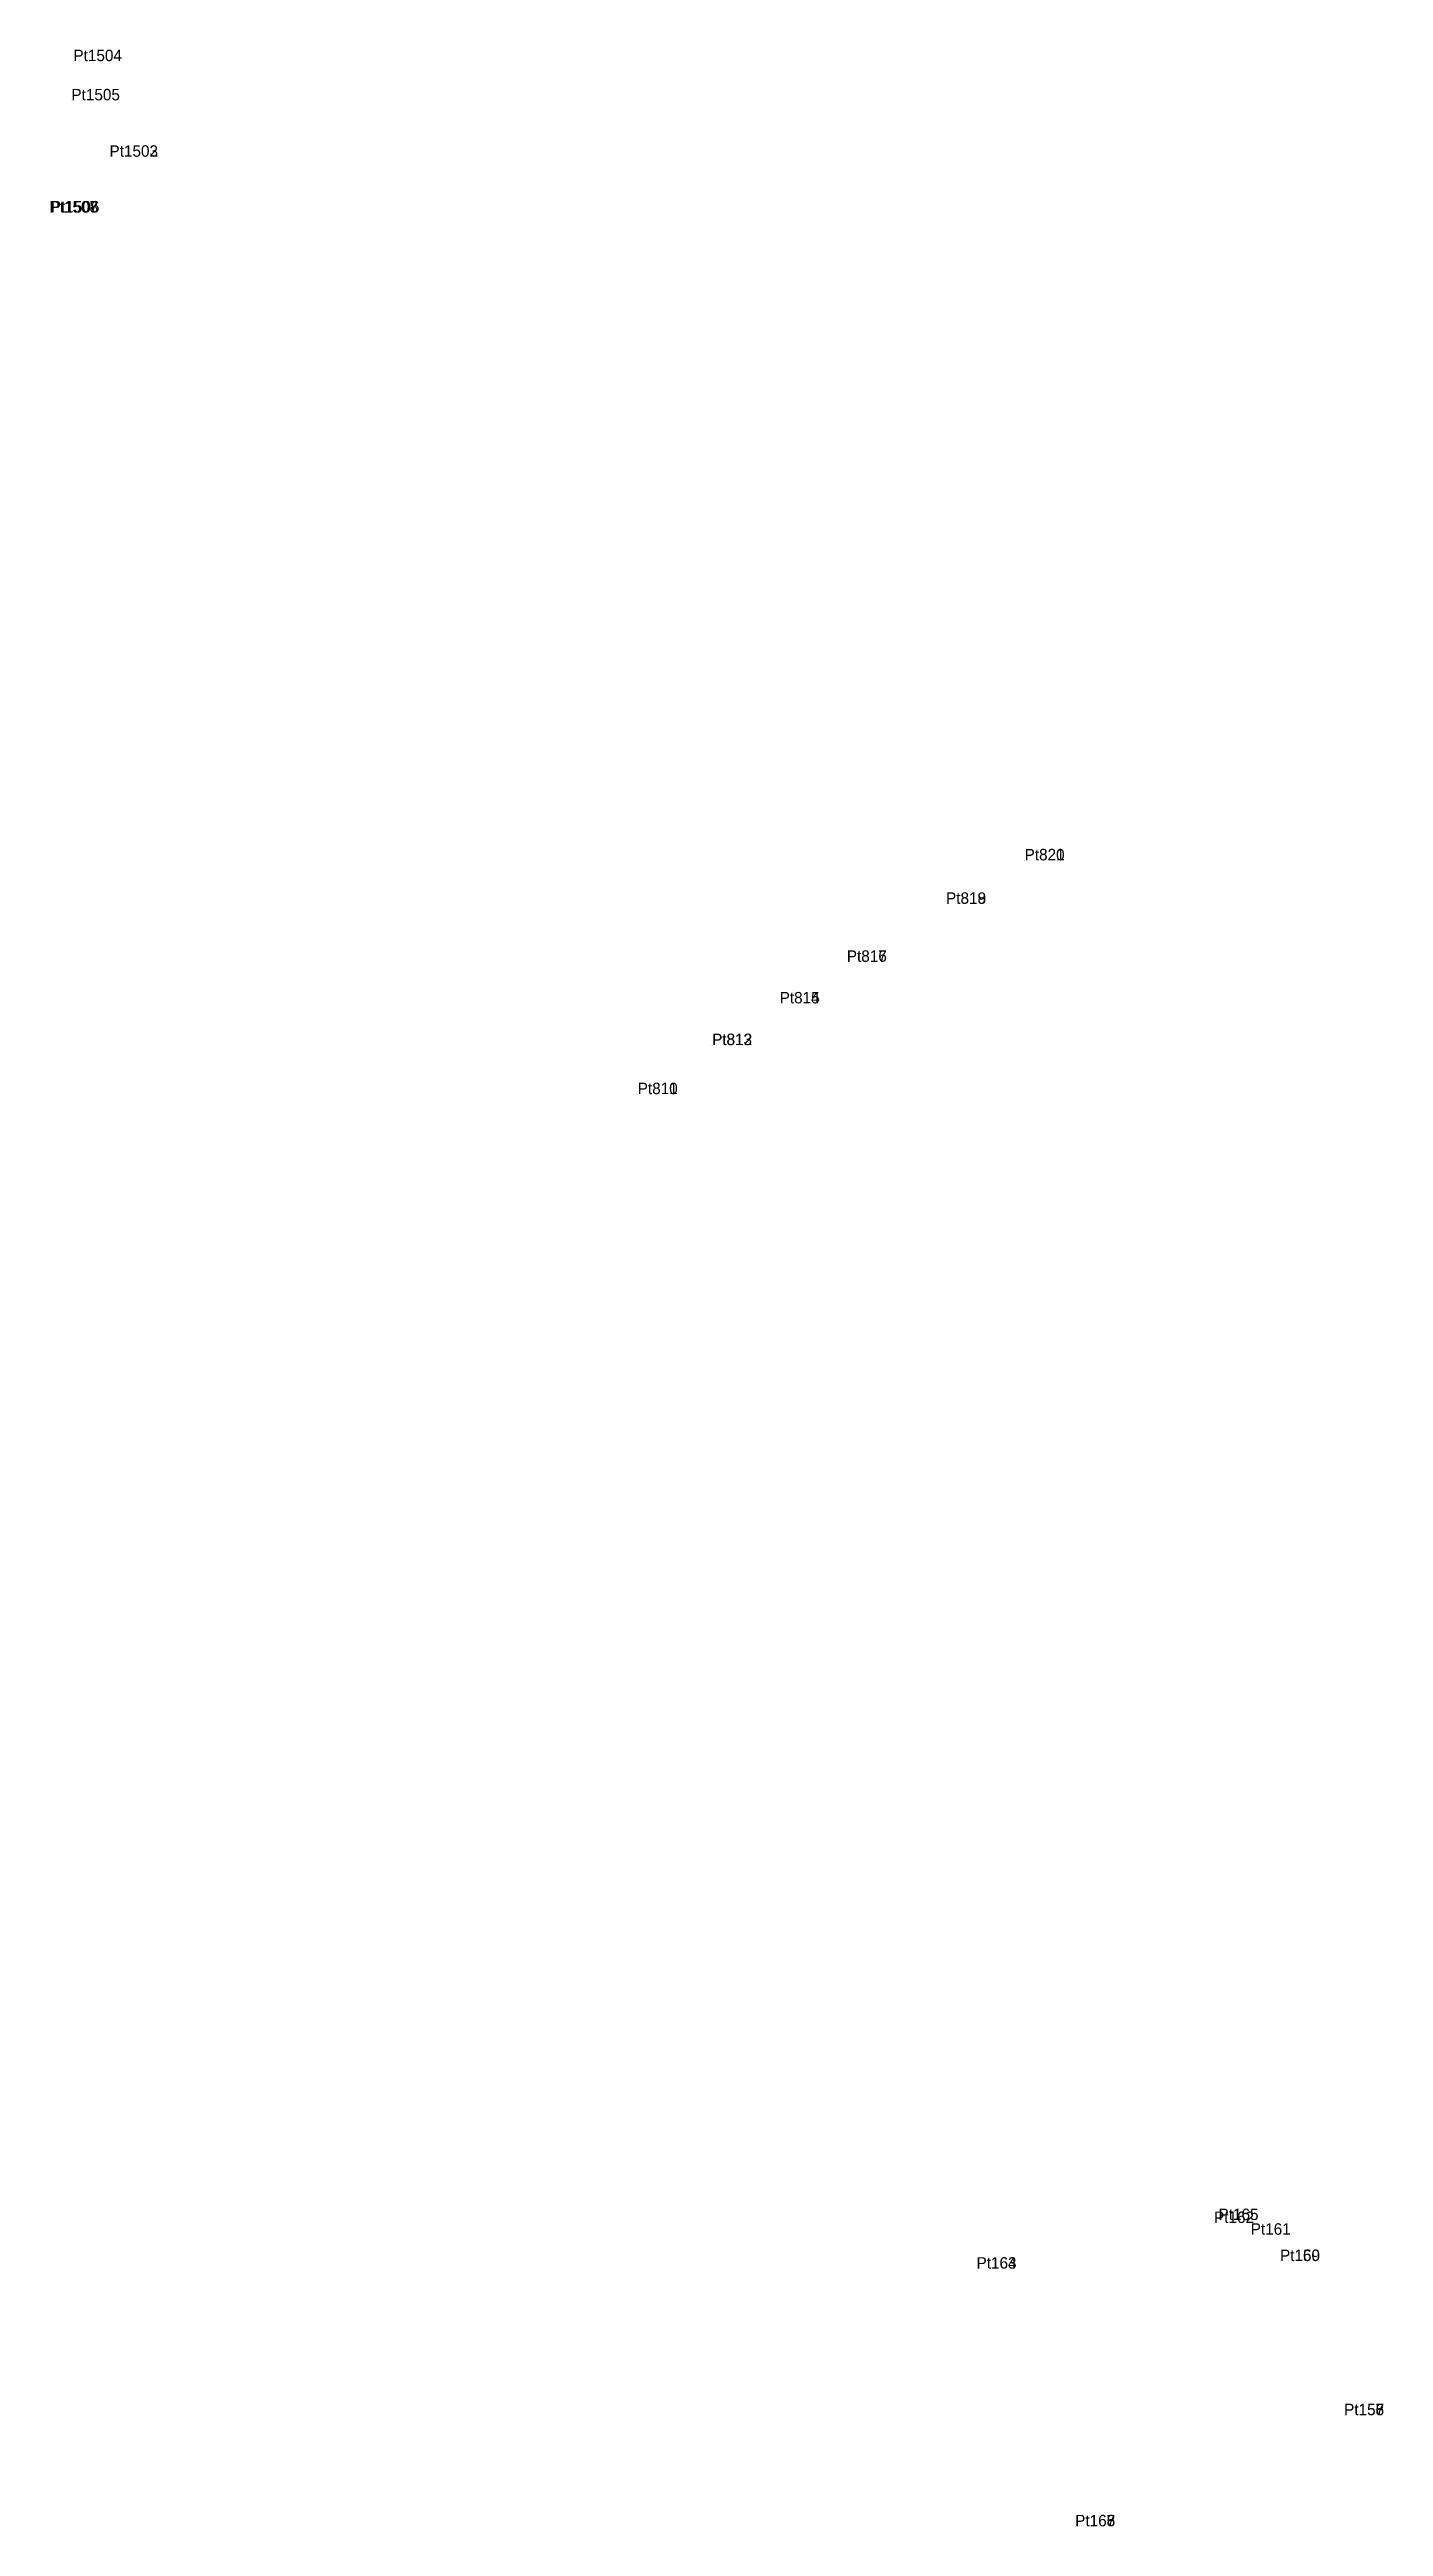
# Model space of a CAD drawing. Extents: x 0 to 552383, y 0 to 1852419.
# Drawn here: x 551056.8 to 551161.7, y 1838655.5 to 1838850.2 of the extents above; entities that cross this region are included whole.
import ezdxf

# ---------------------------------------------------------------- set-up
doc = ezdxf.new("R2010")
doc.units = 0
doc.layers.add('Level 12', color=7, linetype='Continuous')
doc.layers.add('Level 7', color=7, linetype='Continuous')

msp = doc.modelspace()

# ---------------------------------------------------------------- texts
at = {"layer": 'Level 12'}
for s, p in [('Pt1504', (551058.665, 1838849.319)), ('Pt1505', (551058.506, 1838846.236)), ('Pt1503', (551061.5, 1838841.804)), ('Pt1502', (551061.501, 1838841.804)), ('Pt1507', (551056.784, 1838837.411)), ('Pt1508', (551056.785, 1838837.413)), ('Pt1506', (551056.889, 1838837.423)), ('Pt820', (551133.47, 1838786.47)), ('Pt821', (551133.472, 1838786.476)), ('Pt818', (551127.291, 1838783.05)), ('Pt819', (551127.294, 1838783.057)), ('Pt817', (551119.484, 1838778.49)), ('Pt816', (551119.492, 1838778.497)), ('Pt815', (551114.204, 1838775.224)), ('Pt814', (551114.205, 1838775.223)), ('Pt813', (551108.883, 1838771.941)), ('Pt812', (551108.906, 1838771.946)), ('Pt811', (551103.042, 1838768.087)), ('Pt810', (551103.043, 1838768.088)), ('Pt162', (551148.372, 1838679.317)), ('Pt165', (551148.722, 1838679.549)), ('Pt161', (551151.254, 1838678.396)), ('Pt160', (551153.558, 1838676.332)), ('Pt159', (551153.559, 1838676.323)), ('Pt163', (551129.687, 1838675.73)), ('Pt164', (551129.696, 1838675.73)), ('Pt158', (551158.599, 1838664.207)), ('Pt157', (551158.599, 1838664.2)), ('Pt156', (551158.602, 1838664.198)), ('Pt168', (551137.449, 1838655.468)), ('Pt167', (551137.451, 1838655.468)), ('Pt166', (551137.452, 1838655.467))]:
    msp.add_text(s, height=0.9, dxfattribs=at).set_placement(p)

# ---------------------------------------------------------------- linework, layer by layer
at = {"layer": 'Level 7'}
for p, q in [((551058.665, 1838849.319), (551058.665, 1838849.319)), ((551058.506, 1838846.236), (551058.506, 1838846.236)), ((551061.5, 1838841.804), (551061.5, 1838841.804)), ((551061.501, 1838841.804), (551061.501, 1838841.804)), ((551056.784, 1838837.411), (551056.784, 1838837.411)), ((551056.785, 1838837.413), (551056.785, 1838837.413)), ((551056.889, 1838837.423), (551056.889, 1838837.423)), ((551133.47, 1838786.47), (551133.47, 1838786.47)), ((551133.472, 1838786.476), (551133.472, 1838786.476)), ((551127.291, 1838783.05), (551127.291, 1838783.05)), ((551127.294, 1838783.057), (551127.294, 1838783.057)), ((551119.484, 1838778.49), (551119.484, 1838778.49)), ((551119.492, 1838778.497), (551119.492, 1838778.497)), ((551114.204, 1838775.224), (551114.204, 1838775.224)), ((551114.205, 1838775.223), (551114.205, 1838775.223)), ((551108.883, 1838771.941), (551108.883, 1838771.941)), ((551108.906, 1838771.946), (551108.906, 1838771.946)), ((551103.042, 1838768.087), (551103.042, 1838768.087)), ((551103.043, 1838768.088), (551103.043, 1838768.088)), ((551148.372, 1838679.317), (551148.372, 1838679.317)), ((551148.722, 1838679.549), (551148.722, 1838679.549)), ((551151.254, 1838678.396), (551151.254, 1838678.396)), ((551129.687, 1838675.73), (551129.687, 1838675.73)), ((551129.696, 1838675.73), (551129.696, 1838675.73)), ((551153.558, 1838676.332), (551153.558, 1838676.332)), ((551153.559, 1838676.323), (551153.559, 1838676.323)), ((551158.599, 1838664.207), (551158.599, 1838664.207)), ((551158.599, 1838664.2), (551158.599, 1838664.2)), ((551158.602, 1838664.198), (551158.602, 1838664.198)), ((551137.449, 1838655.468), (551137.449, 1838655.468)), ((551137.451, 1838655.468), (551137.451, 1838655.468)), ((551137.452, 1838655.467), (551137.452, 1838655.467))]:
    msp.add_line(p, q, dxfattribs=at)

msp.set_redraw_order([(e.dxf.handle, doc.entitydb.next_handle()) for e in msp.query("TEXT MTEXT ATTDEF DIMENSION ARC_DIMENSION")])  # texts and dimensions are drawn at this point

doc.saveas('drawing.dxf')
